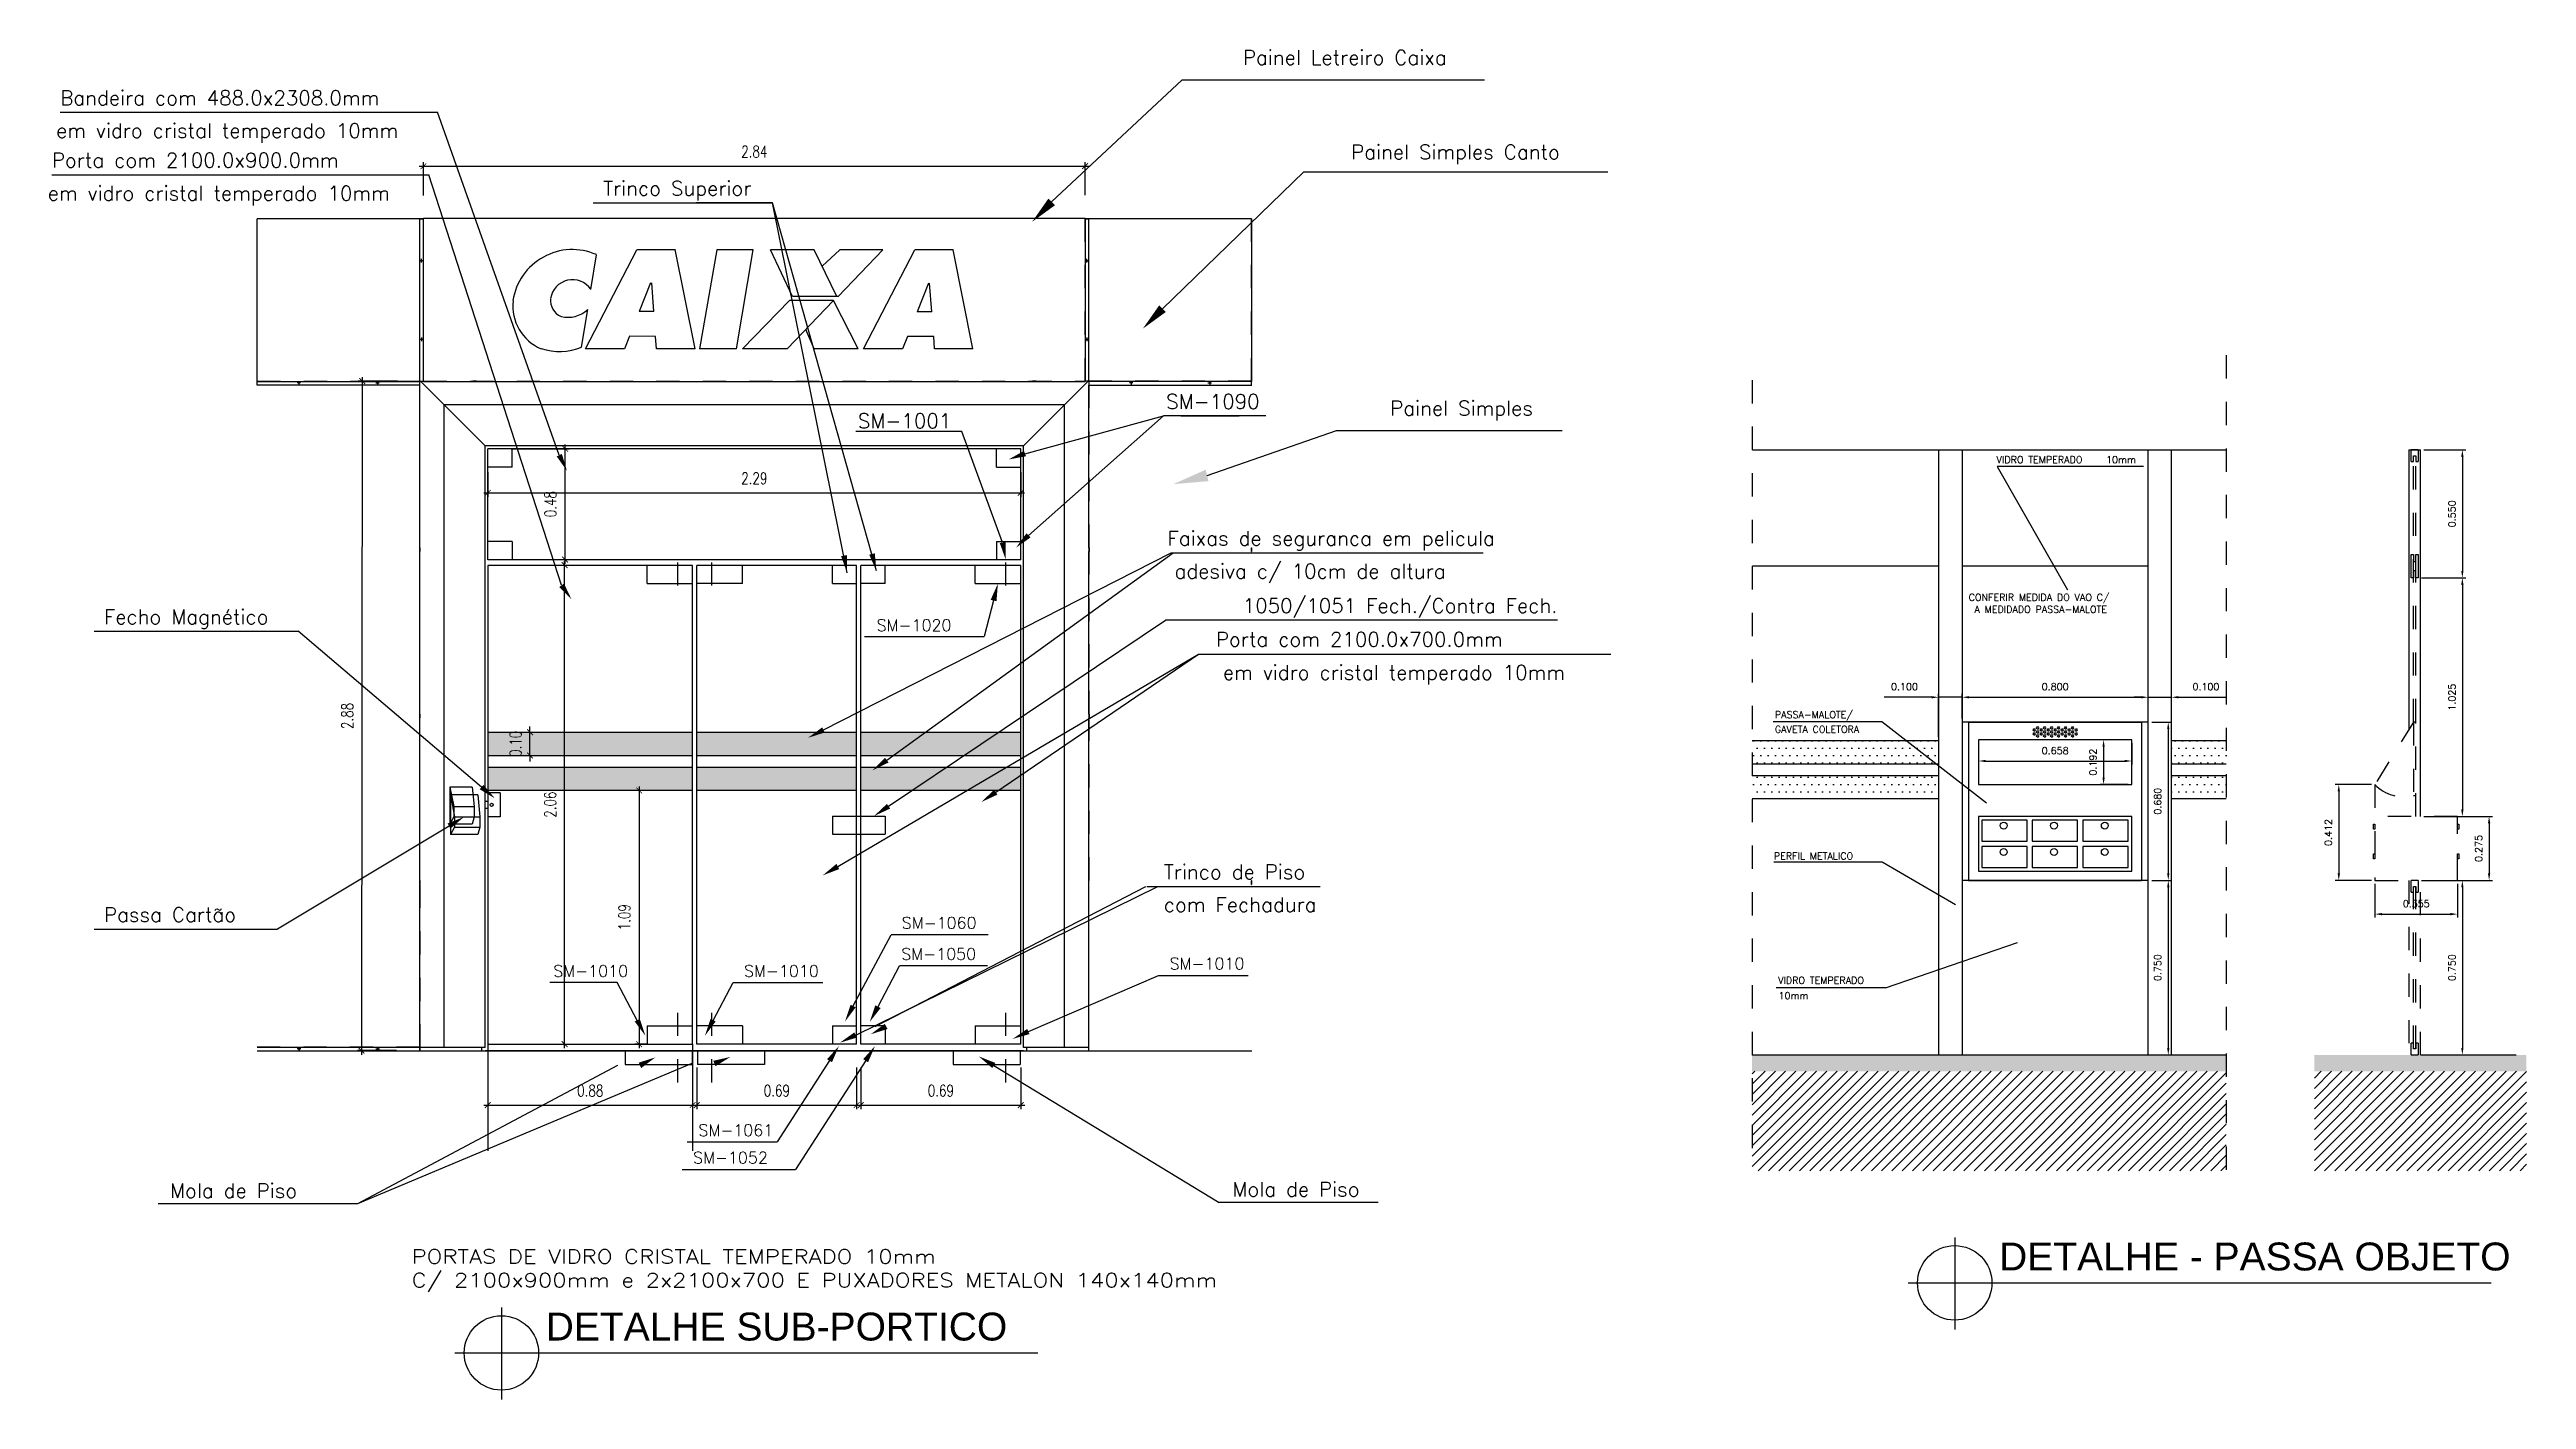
# Model space of a CAD drawing. Extents: x -36.1 to 57, y 1.4 to 46.9.
# Drawn here: x 46.31 to 56.96, y 33.91 to 39.71 of the extents above; entities that cross this region are included whole.
import ezdxf
from ezdxf.enums import TextEntityAlignment as Align

# ---------------------------------------------------------------- set-up
doc = ezdxf.new("R2010")
doc.units = 0
doc.header["$LTSCALE"] = 0.02
doc.header["$PDMODE"] = 2
for name, pattern in [('CENTER', [2, 1.25, -0.25, 0.25, -0.25]), ('CENTERX2', [4, 2.5, -0.5, 0.5, -0.5]), ('HIDDEN', [0.375, 0.25, -0.125])]:
    doc.linetypes.add(name, pattern=pattern)
doc.layers.get('0').update_dxf_attribs({"linetype": 'CONTINUOUS'})
doc.layers.get('DEFPOINTS').update_dxf_attribs({"linetype": 'CONTINUOUS'})
for name, color, linetype in [('A-COTAS', 6, 'CONTINUOUS'), ('A-HACHU', 250, 'CONTINUOUS'), ('A-PARED', 7, 'CONTINUOUS'), ('CENTRO', 1, 'CENTER'), ('CONT', 1, 'CONTINUOUS'), ('COTAS', 6, 'CONTINUOUS'), ('ESQUADRIA-F', 6, 'CONTINUOUS'), ('ESQUADRIAS-G', 1, 'CONTINUOUS'), ('FINA', 6, 'CONTINUOUS'), ('PISO', 6, 'CONTINUOUS'), ('TEXTO', 7, 'CONTINUOUS'), ('TRAC', 1, 'HIDDEN')]:
    doc.layers.add(name, color=color, linetype=linetype)
doc.styles.add('CITYBLUEPRINT', font='romans.shx', dxfattribs={"width": 1.2, "height": 0.4})
doc.styles.add('COTAS', font='romans.shx', dxfattribs={"width": 0.75})
doc.styles.add('PAVIM', font='swiss.ttf')
doc.styles.add('ROMANS', font='simplex.shx')
doc.styles.add('ROMANSP', font='ROMANS.SHX')
doc.styles.add('SIMPLEX', font='SIMPLEX.SHX')
doc.dimstyles.new('AUTO', dxfattribs={"dimtxt": 0.03, "dimasz": 0.03, "dimexe": 0.015, "dimexo": 0.015, "dimgap": 0.03, "dimtad": 1, "dimdec": 3, "dimzin": 0, "dimdsep": 46, "dimtxsty": 'ROMANS', "dimcen": 0.01, "dimclrd": 256, "dimclre": 256, "dimclrt": 256, "dimadec": 0, "dimazin": 0, "dimtfac": 1, "dimtdec": 4, "dimtmove": 0, "dimatfit": 3, "dimfxl": 1, "dimtvp": 1, "dimtolj": 1, "dimtzin": 0, "dimarcsym": 0})
doc.dimstyles.new('COTAS_50', dxfattribs={"dimscale": 50, "dimtxt": 0.002, "dimasz": 0.001, "dimexe": 0.0007, "dimexo": 0.004, "dimgap": 0.0015, "dimtad": 1, "dimzin": 0, "dimdsep": 46, "dimtxsty": 'COTAS', "dimblk1": 'ARCHTICK', "dimblk2": 'ARCHTICK', "dimsah": 1, "dimcen": 0.003, "dimdle": 0.0007, "dimaunit": 1, "dimadec": 0, "dimazin": 0, "dimtfac": 1, "dimtdec": 0, "dimtix": 1, "dimtmove": 0, "dimatfit": 3, "dimldrblk": 'ARCHTICK', "dimfxl": 1, "dimtolj": 1, "dimtzin": 0, "dimarcsym": 0})

msp = doc.modelspace()

# ---------------------------------------------------------------- texts
at = {"layer": 'COTAS', "style": 'ROMANS'}
for s, p in [('VIDRO TEMPERADO', (54.6785, 37.9309)), ('10mm', (55.149, 37.9298))]:
    msp.add_text(s, height=0.03, dxfattribs=at).set_placement(p)
at = {"layer": 'COTAS', "linetype": 'ByBlock', "style": 'ROMANS'}
for s, p in [('CONFERIR MEDIDA DO VAO C/', (54.5585, 37.3394)), ('A MEDIDADO PASSA-MALOTE', (54.5835, 37.2868)), ('PASSA-MALOTE/', (53.7257, 36.8349)), ('GAVETA COLETORA', (53.7257, 36.7717)), ('PERFIL METALICO', (53.7213, 36.2276)), ('VIDRO TEMPERADO', (53.7395, 35.6929)), ('10mm', (53.7415, 35.6268))]:
    msp.add_text(s, height=0.03, dxfattribs=at).set_placement(p)
at = {"layer": 'PISO', "style": 'PAVIM'}
for s, p in [('DETALHE - PASSA OBJETO', (54.6893, 34.4614)), ('DETALHE SUB-PORTICO', (48.4428, 34.1604))]:
    msp.add_text(s, height=0.12, dxfattribs=at).set_placement(p)

# ---------------------------------------------------------------- blocks, each defined once
blk = doc.blocks.new('_ARCHTICK')
at = {"color": 0, "linetype": 'ByBlock', "const_width": 0.15}
blk.add_lwpolyline([(-0.5, -0.5), (0.5, 0.5)], dxfattribs=at)
blk = doc.blocks.new('*D155')
at = {"color": 0, "linetype": 'ByBlock'}
for p, q in [((193.897, 128.472), (193.728, 128.472)), ((193.746, 128.489), (193.743, 125.577)), ((193.894, 125.595), (193.725, 125.595))]:
    blk.add_line(p, q, dxfattribs=at)
at = {"layer": 'DEFPOINTS', "color": 0, "linetype": 'ByBlock'}
for p in [(193.997, 128.472), (193.743, 125.595), (193.994, 125.595)]:
    blk.add_point(p, dxfattribs=at)
at = {"color": 0, "linetype": 'ByBlock', "xscale": 0.025, "yscale": 0.025, "zscale": 0.025}
for p, rotation in [((193.746, 128.472), 89.94025470667383), ((193.743, 125.595), 269.9402547066738)]:
    blk.add_blockref('_ARCHTICK', p, dxfattribs=dict(at, rotation=rotation))
at = {"color": 0, "linetype": 'ByBlock', "insert": (193.682, 127.033), "char_height": 0.05, "attachment_point": 5, "rotation": 89.9403, "style": 'COTAS'}
blk.add_mtext('\\A1;2.88', dxfattribs=at)
blk = doc.blocks.new('*D154')
at = {"color": 0, "linetype": 'ByBlock'}
for p, q in [((194.549, 127.681), (194.634, 127.681)), ((194.616, 125.605), (194.616, 127.698)), ((194.549, 125.623), (194.634, 125.623))]:
    blk.add_line(p, q, dxfattribs=at)
at = {"layer": 'DEFPOINTS', "color": 0, "linetype": 'ByBlock'}
for p in [(194.449, 127.681), (194.616, 127.681), (194.449, 125.623)]:
    blk.add_point(p, dxfattribs=at)
at = {"color": 0, "linetype": 'ByBlock', "xscale": 0.025, "yscale": 0.025, "zscale": 0.025}
for p, rotation in [((194.616, 127.681), 90), ((194.616, 125.623), 270)]:
    blk.add_blockref('_ARCHTICK', p, dxfattribs=dict(at, rotation=rotation))
at = {"color": 0, "linetype": 'ByBlock', "insert": (194.554, 126.652), "char_height": 0.05, "attachment_point": 5, "rotation": 90, "style": 'COTAS'}
blk.add_mtext('\\A1;2.06', dxfattribs=at)
blk = doc.blocks.new('*D156')
at = {"color": 0, "linetype": 'ByBlock'}
for p, q in [((194.97, 126.713), (194.918, 126.713)), ((194.936, 126.73), (194.936, 125.605)), ((194.97, 125.623), (194.918, 125.623))]:
    blk.add_line(p, q, dxfattribs=at)
at = {"layer": 'DEFPOINTS', "color": 0, "linetype": 'ByBlock'}
for p in [(195.07, 126.713), (194.936, 125.623), (195.07, 125.623)]:
    blk.add_point(p, dxfattribs=at)
at = {"color": 0, "linetype": 'ByBlock', "xscale": 0.025, "yscale": 0.025, "zscale": 0.025}
for p, rotation in [((194.936, 126.713), 90), ((194.936, 125.623), 270)]:
    blk.add_blockref('_ARCHTICK', p, dxfattribs=dict(at, rotation=rotation))
at = {"color": 0, "linetype": 'ByBlock', "insert": (194.873, 126.168), "char_height": 0.05, "attachment_point": 5, "rotation": 90, "style": 'COTAS'}
blk.add_mtext('\\A1;1.09', dxfattribs=at)
blk = doc.blocks.new('*D158')
at = {"color": 0, "linetype": 'ByBlock'}
for p, q in [((195.184, 125.523), (195.184, 125.343)), ((195.871, 125.523), (195.871, 125.343)), ((195.167, 125.361), (195.889, 125.361))]:
    blk.add_line(p, q, dxfattribs=at)
at = {"layer": 'DEFPOINTS', "color": 0, "linetype": 'ByBlock'}
for p in [(195.184, 125.623), (195.871, 125.623), (195.871, 125.361)]:
    blk.add_point(p, dxfattribs=at)
at = {"color": 0, "linetype": 'ByBlock', "xscale": 0.025, "yscale": 0.025, "zscale": 0.025, "rotation": 180}
blk.add_blockref('_ARCHTICK', (195.184, 125.361), dxfattribs=at)
at = {"color": 0, "linetype": 'ByBlock', "xscale": 0.025, "yscale": 0.025, "zscale": 0.025}
blk.add_blockref('_ARCHTICK', (195.871, 125.361), dxfattribs=at)
at = {"color": 0, "linetype": 'ByBlock', "insert": (195.528, 125.423), "char_height": 0.05, "attachment_point": 5, "style": 'COTAS'}
blk.add_mtext('\\A1;0.69', dxfattribs=at)
blk = doc.blocks.new('*D157')
at = {"color": 0, "linetype": 'ByBlock'}
for p, q in [((194.286, 125.523), (194.286, 125.343)), ((195.166, 125.523), (195.166, 125.343)), ((194.268, 125.361), (195.183, 125.361))]:
    blk.add_line(p, q, dxfattribs=at)
at = {"layer": 'DEFPOINTS', "color": 0, "linetype": 'ByBlock'}
for p in [(194.286, 125.623), (195.166, 125.623), (195.166, 125.361)]:
    blk.add_point(p, dxfattribs=at)
at = {"color": 0, "linetype": 'ByBlock', "xscale": 0.025, "yscale": 0.025, "zscale": 0.025, "rotation": 180}
blk.add_blockref('_ARCHTICK', (194.286, 125.361), dxfattribs=at)
at = {"color": 0, "linetype": 'ByBlock', "xscale": 0.025, "yscale": 0.025, "zscale": 0.025}
blk.add_blockref('_ARCHTICK', (195.166, 125.361), dxfattribs=at)
at = {"color": 0, "linetype": 'ByBlock', "insert": (194.726, 125.423), "char_height": 0.05, "attachment_point": 5, "style": 'COTAS'}
blk.add_mtext('\\A1;0.88', dxfattribs=at)
blk = doc.blocks.new('*D150')
at = {"color": 0, "linetype": 'ByBlock'}
for p, q in [((195.889, 125.523), (195.889, 125.343)), ((196.576, 125.523), (196.576, 125.343)), ((195.872, 125.361), (196.594, 125.361))]:
    blk.add_line(p, q, dxfattribs=at)
at = {"layer": 'DEFPOINTS', "color": 0, "linetype": 'ByBlock'}
for p in [(195.889, 125.623), (196.576, 125.623), (196.576, 125.361)]:
    blk.add_point(p, dxfattribs=at)
at = {"color": 0, "linetype": 'ByBlock', "xscale": 0.025, "yscale": 0.025, "zscale": 0.025, "rotation": 180}
blk.add_blockref('_ARCHTICK', (195.889, 125.361), dxfattribs=at)
at = {"color": 0, "linetype": 'ByBlock', "xscale": 0.025, "yscale": 0.025, "zscale": 0.025}
blk.add_blockref('_ARCHTICK', (196.576, 125.361), dxfattribs=at)
at = {"color": 0, "linetype": 'ByBlock', "insert": (196.233, 125.423), "char_height": 0.05, "attachment_point": 5, "style": 'COTAS'}
blk.add_mtext('\\A1;0.69', dxfattribs=at)
blk = doc.blocks.new('*D151')
at = {"color": 0, "linetype": 'ByBlock'}
for p, q in [((194.391, 126.963), (194.485, 126.963)), ((194.467, 126.963), (194.467, 126.988)), ((194.467, 126.863), (194.467, 126.963)), ((194.391, 126.863), (194.485, 126.863)), ((194.467, 126.863), (194.467, 126.838))]:
    blk.add_line(p, q, dxfattribs=at)
at = {"layer": 'DEFPOINTS', "color": 0, "linetype": 'ByBlock'}
for p in [(194.291, 126.963), (194.467, 126.963), (194.291, 126.863)]:
    blk.add_point(p, dxfattribs=at)
at = {"color": 0, "linetype": 'ByBlock', "xscale": 0.025, "yscale": 0.025, "zscale": 0.025}
for p, rotation in [((194.467, 126.963), 270), ((194.467, 126.863), 90)]:
    blk.add_blockref('_ARCHTICK', p, dxfattribs=dict(at, rotation=rotation))
at = {"color": 0, "linetype": 'ByBlock', "insert": (194.405, 126.913), "char_height": 0.05, "attachment_point": 5, "rotation": 90, "style": 'COTAS'}
blk.add_mtext('\\A1;0.10', dxfattribs=at)
blk = doc.blocks.new('*D153')
at = {"color": 0, "linetype": 'ByBlock'}
for p, q in [((194.286, 128.081), (194.286, 127.974)), ((196.576, 128.081), (196.576, 127.974)), ((194.268, 127.992), (196.593, 127.992))]:
    blk.add_line(p, q, dxfattribs=at)
at = {"layer": 'DEFPOINTS', "color": 0, "linetype": 'ByBlock'}
for p in [(194.286, 128.181), (196.576, 128.181), (196.576, 127.992)]:
    blk.add_point(p, dxfattribs=at)
at = {"color": 0, "linetype": 'ByBlock', "xscale": 0.025, "yscale": 0.025, "zscale": 0.025, "rotation": 180}
blk.add_blockref('_ARCHTICK', (194.286, 127.992), dxfattribs=at)
at = {"color": 0, "linetype": 'ByBlock', "xscale": 0.025, "yscale": 0.025, "zscale": 0.025}
blk.add_blockref('_ARCHTICK', (196.576, 127.992), dxfattribs=at)
at = {"color": 0, "linetype": 'ByBlock', "insert": (195.431, 128.054), "char_height": 0.05, "attachment_point": 5, "style": 'COTAS'}
blk.add_mtext('\\A1;2.29', dxfattribs=at)
blk = doc.blocks.new('*D159')
at = {"color": 0, "linetype": 'ByBlock'}
for p, q in [((194.386, 128.181), (194.635, 128.181)), ((194.618, 127.687), (194.618, 128.199)), ((194.386, 127.705), (194.635, 127.705))]:
    blk.add_line(p, q, dxfattribs=at)
at = {"layer": 'DEFPOINTS', "color": 0, "linetype": 'ByBlock'}
for p in [(194.286, 128.181), (194.618, 128.181), (194.286, 127.705)]:
    blk.add_point(p, dxfattribs=at)
at = {"color": 0, "linetype": 'ByBlock', "xscale": 0.025, "yscale": 0.025, "zscale": 0.025}
for p, rotation in [((194.618, 128.181), 90), ((194.618, 127.705), 270)]:
    blk.add_blockref('_ARCHTICK', p, dxfattribs=dict(at, rotation=rotation))
at = {"color": 0, "linetype": 'ByBlock', "insert": (194.555, 127.943), "char_height": 0.05, "attachment_point": 5, "rotation": 90, "style": 'COTAS'}
blk.add_mtext('\\A1;0.48', dxfattribs=at)
blk = doc.blocks.new('*D152')
at = {"color": 0, "linetype": 'ByBlock'}
for p, q in [((193.991, 129.395), (196.87, 129.396)), ((194.009, 129.27), (194.009, 129.412)), ((196.853, 129.271), (196.853, 129.413))]:
    blk.add_line(p, q, dxfattribs=at)
at = {"layer": 'DEFPOINTS', "color": 0, "linetype": 'ByBlock'}
for p in [(196.853, 129.396), (194.009, 129.17), (196.853, 129.171)]:
    blk.add_point(p, dxfattribs=at)
at = {"color": 0, "linetype": 'ByBlock', "xscale": 0.025, "yscale": 0.025, "zscale": 0.025}
for p, rotation in [((194.009, 129.395), 180.0201461944978), ((196.853, 129.396), 0.02014619449780503)]:
    blk.add_blockref('_ARCHTICK', p, dxfattribs=dict(at, rotation=rotation))
at = {"color": 0, "linetype": 'ByBlock', "insert": (195.431, 129.458), "char_height": 0.05, "attachment_point": 5, "rotation": 0.0201, "style": 'COTAS'}
blk.add_mtext('\\A1;2.84', dxfattribs=at)
blk = doc.blocks.new('*D182')
at = {"linetype": 'ByBlock'}
for p, q in [((55.694, -0.993), (55.694, -1.138)), ((56.049, -0.993), (56.049, -1.138)), ((55.724, -1.123), (56.019, -1.123))]:
    blk.add_line(p, q, dxfattribs=at)
for points in [[(55.724, -1.118), (55.724, -1.128), (55.694, -1.123)], [(56.019, -1.118), (56.019, -1.128), (56.049, -1.123)]]:
    blk.add_solid(points, dxfattribs=at)
at = {"layer": 'DEFPOINTS', "color": 0, "linetype": 'ByBlock'}
for p in [(55.694, -0.978), (56.049, -0.978), (56.049, -1.123)]:
    blk.add_point(p, dxfattribs=at)
at = {"linetype": 'ByBlock', "insert": (55.872, -1.078), "char_height": 0.03, "attachment_point": 5, "style": 'ROMANS'}
blk.add_mtext('\\A1;0.355', dxfattribs=at)
blk = doc.blocks.new('*D183')
at = {"linetype": 'ByBlock'}
for p, q in [((54.735, -0.978), (54.821, -0.978)), ((54.806, -1.008), (54.806, -1.698)), ((54.735, -1.728), (54.821, -1.728))]:
    blk.add_line(p, q, dxfattribs=at)
for points in [[(54.801, -1.008), (54.811, -1.008), (54.806, -0.978)], [(54.801, -1.698), (54.811, -1.698), (54.806, -1.728)]]:
    blk.add_solid(points, dxfattribs=at)
at = {"layer": 'DEFPOINTS', "color": 0, "linetype": 'ByBlock'}
for p in [(54.72, -0.978), (54.72, -1.728), (54.806, -1.728)]:
    blk.add_point(p, dxfattribs=at)
at = {"linetype": 'ByBlock', "insert": (54.761, -1.353), "char_height": 0.03, "attachment_point": 5, "rotation": 90, "style": 'ROMANS'}
blk.add_mtext('\\A1;0.750', dxfattribs=at)
blk = doc.blocks.new('*D184')
at = {"linetype": 'ByBlock'}
for p, q in [((53.92, -0.283), (53.92, -0.176)), ((53.95, -0.191), (54.69, -0.191)), ((54.72, -0.283), (54.72, -0.176))]:
    blk.add_line(p, q, dxfattribs=at)
for points in [[(53.95, -0.186), (53.95, -0.196), (53.92, -0.191)], [(54.69, -0.186), (54.69, -0.196), (54.72, -0.191)]]:
    blk.add_solid(points, dxfattribs=at)
at = {"layer": 'DEFPOINTS', "color": 0, "linetype": 'ByBlock'}
for p in [(54.72, -0.191), (53.92, -0.298), (54.72, -0.298)]:
    blk.add_point(p, dxfattribs=at)
at = {"linetype": 'ByBlock', "insert": (54.32, -0.146), "char_height": 0.03, "attachment_point": 5, "style": 'ROMANS'}
blk.add_mtext('\\A1;0.800', dxfattribs=at)
blk = doc.blocks.new('*D185')
at = {"linetype": 'ByBlock'}
for p, q in [((53.991, -0.389), (53.991, -0.48)), ((54.649, -0.389), (54.649, -0.48)), ((54.021, -0.465), (54.619, -0.465))]:
    blk.add_line(p, q, dxfattribs=at)
for points in [[(54.021, -0.46), (54.021, -0.47), (53.991, -0.465)], [(54.619, -0.46), (54.619, -0.47), (54.649, -0.465)]]:
    blk.add_solid(points, dxfattribs=at)
at = {"layer": 'DEFPOINTS', "color": 0, "linetype": 'ByBlock'}
for p in [(53.991, -0.374), (54.649, -0.374), (54.649, -0.465)]:
    blk.add_point(p, dxfattribs=at)
at = {"linetype": 'ByBlock', "insert": (54.32, -0.42), "char_height": 0.03, "attachment_point": 5, "style": 'ROMANS'}
blk.add_mtext('\\A1;0.658', dxfattribs=at)
blk = doc.blocks.new('*D186')
at = {"linetype": 'ByBlock'}
for p, q in [((53.789, -0.191), (53.585, -0.191)), ((53.819, -0.363), (53.819, -0.176)), ((53.92, -0.191), (53.819, -0.191)), ((53.92, -0.283), (53.92, -0.176)), ((53.95, -0.191), (53.98, -0.191))]:
    blk.add_line(p, q, dxfattribs=at)
for points in [[(53.789, -0.186), (53.789, -0.196), (53.819, -0.191)], [(53.95, -0.186), (53.95, -0.196), (53.92, -0.191)]]:
    blk.add_solid(points, dxfattribs=at)
at = {"layer": 'DEFPOINTS', "color": 0, "linetype": 'ByBlock'}
for p in [(53.819, -0.191), (53.92, -0.298), (53.819, -0.378)]:
    blk.add_point(p, dxfattribs=at)
at = {"linetype": 'ByBlock', "insert": (53.672, -0.146), "char_height": 0.03, "attachment_point": 5, "style": 'ROMANS'}
blk.add_mtext('\\A1;0.100', dxfattribs=at)
blk = doc.blocks.new('*D187')
at = {"linetype": 'ByBlock'}
for p, q in [((54.69, -0.191), (54.66, -0.191)), ((54.72, -0.283), (54.72, -0.176)), ((54.72, -0.191), (54.82, -0.191)), ((54.82, -0.363), (54.82, -0.176)), ((54.85, -0.191), (55.055, -0.191))]:
    blk.add_line(p, q, dxfattribs=at)
for points in [[(54.69, -0.186), (54.69, -0.196), (54.72, -0.191)], [(54.85, -0.186), (54.85, -0.196), (54.82, -0.191)]]:
    blk.add_solid(points, dxfattribs=at)
at = {"layer": 'DEFPOINTS', "color": 0, "linetype": 'ByBlock'}
for p in [(54.82, -0.191), (54.72, -0.298), (54.82, -0.378)]:
    blk.add_point(p, dxfattribs=at)
at = {"linetype": 'ByBlock', "insert": (54.968, -0.146), "char_height": 0.03, "attachment_point": 5, "style": 'ROMANS'}
blk.add_mtext('\\A1;0.100', dxfattribs=at)
blk = doc.blocks.new('*D188')
at = {"linetype": 'ByBlock'}
for p, q in [((54.634, -0.374), (54.513, -0.374)), ((54.528, -0.404), (54.528, -0.536)), ((54.634, -0.566), (54.513, -0.566))]:
    blk.add_line(p, q, dxfattribs=at)
for points in [[(54.523, -0.404), (54.533, -0.404), (54.528, -0.374)], [(54.523, -0.536), (54.533, -0.536), (54.528, -0.566)]]:
    blk.add_solid(points, dxfattribs=at)
at = {"layer": 'DEFPOINTS', "color": 0, "linetype": 'ByBlock'}
for p in [(54.649, -0.374), (54.528, -0.566), (54.649, -0.566)]:
    blk.add_point(p, dxfattribs=at)
at = {"linetype": 'ByBlock', "insert": (54.483, -0.47), "char_height": 0.03, "attachment_point": 5, "rotation": 90, "style": 'ROMANS'}
blk.add_mtext('\\A1;0.192', dxfattribs=at)
blk = doc.blocks.new('*D189')
at = {"linetype": 'ByBlock'}
for p, q in [((54.735, -0.298), (54.821, -0.298)), ((54.806, -0.328), (54.806, -0.948)), ((54.735, -0.978), (54.821, -0.978))]:
    blk.add_line(p, q, dxfattribs=at)
for points in [[(54.801, -0.328), (54.811, -0.328), (54.806, -0.298)], [(54.801, -0.948), (54.811, -0.948), (54.806, -0.978)]]:
    blk.add_solid(points, dxfattribs=at)
at = {"layer": 'DEFPOINTS', "color": 0, "linetype": 'ByBlock'}
for p in [(54.72, -0.298), (54.72, -0.978), (54.806, -0.978)]:
    blk.add_point(p, dxfattribs=at)
at = {"linetype": 'ByBlock', "insert": (54.761, -0.638), "char_height": 0.03, "attachment_point": 5, "rotation": 90, "style": 'ROMANS'}
blk.add_mtext('\\A1;0.680', dxfattribs=at)
blk = doc.blocks.new('*D190')
at = {"linetype": 'ByBlock'}
for p, q in [((55.679, -0.566), (55.524, -0.566)), ((55.539, -0.596), (55.539, -0.948)), ((55.679, -0.978), (55.524, -0.978))]:
    blk.add_line(p, q, dxfattribs=at)
for points in [[(55.534, -0.596), (55.544, -0.596), (55.539, -0.566)], [(55.534, -0.948), (55.544, -0.948), (55.539, -0.978)]]:
    blk.add_solid(points, dxfattribs=at)
at = {"layer": 'DEFPOINTS', "color": 0, "linetype": 'ByBlock'}
for p in [(55.694, -0.566), (55.539, -0.978), (55.694, -0.978)]:
    blk.add_point(p, dxfattribs=at)
at = {"linetype": 'ByBlock', "insert": (55.494, -0.772), "char_height": 0.03, "attachment_point": 5, "rotation": 90, "style": 'ROMANS'}
blk.add_mtext('\\A1;0.412', dxfattribs=at)
blk = doc.blocks.new('*D191')
at = {"linetype": 'ByBlock'}
for p, q in [((55.904, -0.978), (56.085, -0.978)), ((56.07, -1.008), (56.07, -1.698)), ((55.904, -1.728), (56.085, -1.728))]:
    blk.add_line(p, q, dxfattribs=at)
for points in [[(56.065, -1.008), (56.075, -1.008), (56.07, -0.978)], [(56.065, -1.698), (56.075, -1.698), (56.07, -1.728)]]:
    blk.add_solid(points, dxfattribs=at)
at = {"layer": 'DEFPOINTS', "color": 0, "linetype": 'ByBlock'}
for p in [(55.889, -0.978), (55.889, -1.728), (56.07, -1.728)]:
    blk.add_point(p, dxfattribs=at)
at = {"linetype": 'ByBlock', "insert": (56.025, -1.353), "char_height": 0.03, "attachment_point": 5, "rotation": 90, "style": 'ROMANS'}
blk.add_mtext('\\A1;0.750', dxfattribs=at)
blk = doc.blocks.new('*D192')
at = {"linetype": 'ByBlock'}
for p, q in [((55.909, 0.322), (56.085, 0.322)), ((56.07, 0.292), (56.07, -0.673)), ((55.904, -0.703), (56.085, -0.703))]:
    blk.add_line(p, q, dxfattribs=at)
for points in [[(56.065, 0.292), (56.075, 0.292), (56.07, 0.322)], [(56.065, -0.673), (56.075, -0.673), (56.07, -0.703)]]:
    blk.add_solid(points, dxfattribs=at)
at = {"layer": 'DEFPOINTS', "color": 0, "linetype": 'ByBlock'}
for p in [(55.894, 0.322), (55.889, -0.703), (56.07, -0.703)]:
    blk.add_point(p, dxfattribs=at)
at = {"linetype": 'ByBlock', "insert": (56.025, -0.191), "char_height": 0.03, "attachment_point": 5, "rotation": 90, "style": 'ROMANS'}
blk.add_mtext('\\A1;1.025', dxfattribs=at)
blk = doc.blocks.new('*D193')
at = {"linetype": 'ByBlock'}
for p, q in [((56.064, -0.703), (56.2, -0.703)), ((56.185, -0.733), (56.185, -0.948)), ((56.064, -0.978), (56.2, -0.978))]:
    blk.add_line(p, q, dxfattribs=at)
for points in [[(56.18, -0.733), (56.19, -0.733), (56.185, -0.703)], [(56.18, -0.948), (56.19, -0.948), (56.185, -0.978)]]:
    blk.add_solid(points, dxfattribs=at)
at = {"layer": 'DEFPOINTS', "color": 0, "linetype": 'ByBlock'}
for p in [(56.049, -0.703), (56.049, -0.978), (56.185, -0.978)]:
    blk.add_point(p, dxfattribs=at)
at = {"linetype": 'ByBlock', "insert": (56.14, -0.841), "char_height": 0.03, "attachment_point": 5, "rotation": 90, "style": 'ROMANS'}
blk.add_mtext('\\A1;0.275', dxfattribs=at)
blk = doc.blocks.new('*D194')
at = {"linetype": 'ByBlock'}
for p, q in [((55.904, 0.872), (56.085, 0.872)), ((56.07, 0.842), (56.07, 0.352)), ((55.894, 0.322), (56.085, 0.322))]:
    blk.add_line(p, q, dxfattribs=at)
for points in [[(56.065, 0.842), (56.075, 0.842), (56.07, 0.872)], [(56.065, 0.352), (56.075, 0.352), (56.07, 0.322)]]:
    blk.add_solid(points, dxfattribs=at)
at = {"layer": 'DEFPOINTS', "color": 0, "linetype": 'ByBlock'}
for p in [(55.889, 0.872), (55.879, 0.322), (56.07, 0.322)]:
    blk.add_point(p, dxfattribs=at)
at = {"linetype": 'ByBlock', "insert": (56.025, 0.597), "char_height": 0.03, "attachment_point": 5, "rotation": 90, "style": 'ROMANS'}
blk.add_mtext('\\A1;0.550', dxfattribs=at)
blk = doc.blocks.new('A$C1A673CF9')
at = {"layer": 'A-HACHU'}
h = blk.add_hatch(dxfattribs=at)
h.set_pattern_fill('DASH', color=256, scale=0.005, style=0)
h.set_pattern_definition([(0, (-50.731552, -95.333776), (0.015875, 0.015875), [0.015875, -0.015875])])
h.paths.add_polyline_path([(2.772, 2.304), (2.772, 2.404), (1.892, 2.404), (1.892, 2.304)])
h.paths.add_polyline_path([(1.892, 2.254), (1.892, 2.154), (2.772, 2.154), (2.772, 2.254)])
h.paths.add_polyline_path([(2.79, 2.254), (2.79, 2.154), (3.477, 2.154), (3.477, 2.254)])
h.paths.add_polyline_path([(2.79, 2.404), (2.79, 2.304), (3.477, 2.304), (3.477, 2.404)])
h.paths.add_polyline_path([(3.495, 2.404), (3.495, 2.304), (3.632, 2.304), (3.77, 2.404)])
h.paths.add_polyline_path([(3.937, 2.304), (4.086, 2.404), (3.77, 2.404), (3.632, 2.304)])
h.paths.add_polyline_path([(4.182, 2.304), (4.182, 2.404), (4.086, 2.404), (3.937, 2.304)])
h.paths.add_polyline_path([(3.863, 2.254), (3.714, 2.154), (3.949, 2.154), (4.119, 2.254)])
h.paths.add_polyline_path([(3.949, 2.154), (4.085, 2.154), (4.182, 2.221), (4.182, 2.254), (4.119, 2.254)])
h.paths.add_polyline_path([(4.182, 2.221), (4.085, 2.154), (4.182, 2.154)], flags=16)
h.paths.add_polyline_path([(3.495, 2.254), (3.495, 2.154), (3.714, 2.154), (3.863, 2.254)])
h.paths.add_polyline_path([(1.973, 2.285), (1.973, 2.424), (2.048, 2.424), (2.048, 2.285)], flags=9)
for p, q in [((3.373, 2.045), (3.373, 1.967)), ((3.373, 2.045), (3.6, 2.045)), ((3.6, 2.045), (3.6, 1.967)), ((3.373, 1.967), (3.6, 1.967))]:
    blk.add_line(p, q)
at = {"layer": 'A-PARED'}
blk.add_line((0.9, 1.036), (5.175, 1.036), dxfattribs=at)
at = {"layer": 'CENTRO'}
for p, q in [((1.615, 4.431), (1.6, 4.431)), ((1.607, 4.424), (1.607, 4.439)), ((4.46, 4.431), (4.475, 4.431)), ((4.467, 4.424), (4.467, 4.439)), ((1.615, 4.093), (1.6, 4.093)), ((1.607, 4.101), (1.607, 4.086)), ((4.46, 4.093), (4.475, 4.093)), ((4.467, 4.101), (4.467, 4.086)), ((1.087, 3.906), (1.072, 3.906)), ((1.08, 3.913), (1.08, 3.897)), ((1.41, 3.906), (1.425, 3.906)), ((1.418, 3.913), (1.418, 3.897)), ((4.664, 3.906), (4.649, 3.906)), ((4.657, 3.913), (4.657, 3.897)), ((4.987, 3.906), (5.002, 3.906)), ((4.995, 3.913), (4.995, 3.897)), ((2.708, 3.035), (2.708, 3.175)), ((2.855, 3.035), (2.855, 3.175)), ((4.118, 3.035), (4.118, 3.175)), ((2.708, 0.9), (2.708, 1.206)), ((2.855, 0.9), (2.855, 1.206)), ((4.118, 0.9), (4.118, 1.206)), ((1.088, 1.044), (1.073, 1.044)), ((1.088, 1.044), (1.073, 1.044)), ((1.088, 1.044), (1.073, 1.044)), ((1.081, 1.036), (1.081, 1.051)), ((1.081, 1.051), (1.081, 1.036)), ((1.081, 1.036), (1.081, 1.051)), ((1.411, 1.044), (1.426, 1.044)), ((1.411, 1.044), (1.426, 1.044)), ((1.411, 1.044), (1.426, 1.044)), ((1.419, 1.036), (1.419, 1.051)), ((1.419, 1.051), (1.419, 1.036)), ((1.419, 1.036), (1.419, 1.051))]:
    blk.add_line(p, q, dxfattribs=at)
at = {"layer": 'CONT'}
for p, q in [((0.9, 3.913), (0.9, 4.611)), ((0.9, 3.913), (0.9, 4.611)), ((1.616, 4.611), (0.9, 4.611)), ((1.599, 4.611), (1.599, 4.612)), ((1.599, 4.611), (1.615, 4.611)), ((1.6, 3.913), (1.6, 4.611)), ((1.6, 3.913), (1.6, 4.611)), ((1.615, 3.913), (1.615, 4.611)), ((1.615, 3.913), (1.615, 4.611)), ((4.459, 4.612), (1.616, 4.612)), ((1.616, 4.611), (1.616, 4.612)), ((4.459, 4.611), (4.459, 4.612)), ((4.459, 4.611), (4.459, 4.612)), ((4.459, 4.611), (4.475, 4.611)), ((4.46, 3.913), (4.46, 4.611)), ((4.46, 3.913), (4.46, 4.611)), ((4.46, 3.913), (4.46, 4.611)), ((4.46, 3.913), (4.46, 4.611)), ((5.174, 4.611), (4.46, 4.611)), ((4.475, 3.913), (4.475, 4.611)), ((4.475, 3.913), (4.475, 4.611)), ((4.476, 4.611), (4.476, 4.612)), ((5.175, 3.913), (5.175, 4.611)), ((5.175, 3.913), (5.175, 4.611)), ((0.901, 3.913), (0.9, 3.913)), ((0.901, 3.896), (0.9, 3.896)), ((0.901, 3.913), (0.901, 3.912)), ((0.901, 3.912), (1.599, 3.912)), ((0.901, 3.896), (0.901, 3.912)), ((1.599, 3.897), (0.901, 3.897)), ((1.599, 3.897), (0.901, 3.897)), ((1.599, 3.913), (1.616, 3.913)), ((1.599, 3.897), (1.599, 3.913)), ((1.6, 3.896), (1.599, 3.896)), ((1.6, 3.198), (1.6, 3.896)), ((1.881, 3.635), (1.603, 3.913)), ((1.616, 3.913), (1.616, 3.912)), ((1.616, 3.912), (4.459, 3.912)), ((1.826, 3.912), (1.826, 3.913)), ((1.826, 3.913), (1.842, 3.913)), ((1.843, 3.913), (1.827, 3.913)), ((1.843, 3.913), (1.843, 3.912)), ((4.194, 3.635), (4.472, 3.913)), ((4.232, 3.913), (4.248, 3.913)), ((4.232, 3.913), (4.232, 3.912)), ((4.249, 3.913), (4.233, 3.913)), ((4.249, 3.912), (4.249, 3.913)), ((4.476, 3.913), (4.459, 3.913)), ((4.459, 3.912), (4.459, 3.913)), ((4.475, 3.198), (4.475, 3.896)), ((4.475, 3.896), (4.476, 3.896)), ((4.476, 3.897), (4.476, 3.913)), ((5.174, 3.912), (4.476, 3.912)), ((4.476, 3.897), (5.174, 3.897)), ((4.476, 3.897), (5.174, 3.897)), ((5.174, 3.913), (5.174, 3.912)), ((5.174, 3.913), (5.175, 3.913)), ((5.174, 3.896), (5.174, 3.912)), ((5.174, 3.896), (5.175, 3.896)), ((1.704, 1.051), (1.704, 3.812)), ((4.371, 3.812), (1.704, 3.812)), ((4.371, 1.051), (4.371, 3.812)), ((1.881, 1.051), (1.881, 3.635)), ((4.194, 3.635), (1.881, 3.635)), ((4.182, 3.623), (1.892, 3.623)), ((1.892, 3.146), (1.892, 3.623)), ((1.996, 3.544), (1.996, 3.623)), ((4.078, 3.544), (4.078, 3.623)), ((4.182, 3.146), (4.182, 3.623)), ((4.194, 1.051), (4.194, 3.635)), ((1.996, 3.544), (1.892, 3.544)), ((4.078, 3.544), (4.182, 3.544)), ((1.599, 3.198), (1.6, 3.198)), ((1.599, 3.198), (1.599, 3.182)), ((1.599, 3.181), (1.599, 3.197)), ((1.996, 3.225), (1.892, 3.225)), ((1.996, 3.225), (1.996, 3.146)), ((4.078, 3.225), (4.078, 3.146)), ((4.078, 3.225), (4.182, 3.225)), ((4.476, 3.198), (4.475, 3.198)), ((4.476, 3.198), (4.476, 3.182)), ((4.476, 3.181), (4.476, 3.197)), ((5.174, 3.198), (5.174, 3.182)), ((5.174, 3.198), (5.175, 3.198)), ((5.174, 3.181), (5.174, 3.197)), ((1.6, 3.181), (1.599, 3.181)), ((1.6, 2.483), (1.6, 3.181)), ((4.182, 3.146), (1.892, 3.146)), ((1.892, 3.122), (1.892, 1.064)), ((2.772, 3.122), (1.892, 3.122)), ((2.576, 3.044), (2.576, 3.122)), ((2.772, 1.064), (2.772, 3.122)), ((2.79, 1.064), (2.79, 3.122)), ((3.477, 3.122), (2.79, 3.122)), ((2.986, 3.044), (2.986, 3.122)), ((3.373, 3.044), (3.373, 3.122)), ((3.477, 1.064), (3.477, 3.122)), ((3.495, 1.064), (3.495, 3.122)), ((4.182, 3.122), (3.495, 3.122)), ((3.6, 3.044), (3.6, 3.122)), ((3.986, 3.044), (3.986, 3.122)), ((4.182, 1.064), (4.182, 3.122)), ((4.475, 2.483), (4.475, 3.181)), ((4.475, 3.181), (4.476, 3.181)), ((5.174, 3.181), (5.175, 3.181)), ((2.576, 3.044), (2.772, 3.044)), ((2.986, 3.044), (2.79, 3.044)), ((3.373, 3.044), (3.477, 3.044)), ((3.6, 3.044), (3.495, 3.044)), ((3.986, 3.044), (4.182, 3.044)), ((1.599, 2.483), (1.599, 2.467)), ((1.599, 2.483), (1.6, 2.483)), ((1.599, 2.466), (1.599, 2.482)), ((1.6, 2.466), (1.599, 2.466)), ((1.6, 1.036), (1.6, 2.466)), ((4.476, 2.483), (4.475, 2.483)), ((4.475, 1.036), (4.475, 2.466)), ((4.475, 2.466), (4.476, 2.466)), ((4.476, 2.483), (4.476, 2.467)), ((4.476, 2.466), (4.476, 2.482)), ((1.728, 2.169), (1.745, 2.086)), ((1.728, 2.169), (1.728, 2.01)), ((1.824, 2.169), (1.728, 2.169)), ((1.731, 2.136), (1.748, 2.042)), ((1.849, 2.136), (1.731, 2.136)), ((1.731, 2.136), (1.731, 1.966)), ((1.824, 2.169), (1.833, 2.086)), ((1.849, 2.136), (1.858, 2.042)), ((1.945, 2.145), (1.892, 2.145)), ((1.945, 2.145), (1.945, 2.041)), ((1.745, 2.041), (1.728, 2.01)), ((1.745, 2.086), (1.745, 2.041)), ((1.745, 2.086), (1.833, 2.086)), ((1.745, 2.041), (1.833, 2.041)), ((1.748, 2.042), (1.858, 2.042)), ((1.748, 2.042), (1.748, 1.997)), ((1.833, 2.041), (1.824, 2.01)), ((1.833, 2.086), (1.833, 2.041)), ((1.858, 2.042), (1.858, 1.997)), ((1.892, 2.107), (1.883, 2.107)), ((1.892, 2.077), (1.883, 2.077)), ((1.945, 2.041), (1.892, 2.041)), ((1.824, 2.01), (1.728, 2.01)), ((1.748, 1.997), (1.731, 1.966)), ((1.849, 1.966), (1.731, 1.966)), ((1.748, 1.997), (1.858, 1.997)), ((1.858, 1.997), (1.849, 1.966)), ((1.599, 1.768), (1.6, 1.768)), ((1.599, 1.768), (1.599, 1.752)), ((1.599, 1.751), (1.599, 1.767)), ((1.6, 1.751), (1.599, 1.751)), ((5.174, 1.768), (5.174, 1.752)), ((5.174, 1.768), (5.175, 1.768)), ((5.174, 1.751), (5.174, 1.767)), ((5.174, 1.751), (5.175, 1.751)), ((2.576, 1.143), (2.772, 1.143)), ((2.576, 1.143), (2.576, 1.064)), ((2.986, 1.143), (2.79, 1.143)), ((2.986, 1.143), (2.986, 1.064)), ((3.373, 1.143), (3.373, 1.064)), ((3.373, 1.143), (3.477, 1.143)), ((3.6, 1.143), (3.495, 1.143)), ((3.6, 1.143), (3.6, 1.064)), ((3.986, 1.143), (3.986, 1.064)), ((3.986, 1.143), (4.182, 1.143)), ((1.599, 1.051), (0.901, 1.051)), ((1.881, 1.051), (0.901, 1.051)), ((1.599, 1.052), (1.599, 1.036)), ((1.599, 1.052), (1.6, 1.052)), ((1.599, 1.051), (1.599, 1.036)), ((1.866, 1.036), (1.866, 1.051)), ((1.866, 1.036), (1.866, 1.051)), ((4.194, 1.036), (1.881, 1.036)), ((1.892, 1.064), (1.892, 0.606)), ((1.892, 1.064), (2.772, 1.064)), ((2.482, 1.036), (2.482, 0.978)), ((2.482, 0.978), (2.77, 0.978)), ((2.77, 1.036), (2.77, 0.978)), ((2.772, 1.064), (2.772, 0.606)), ((3.477, 1.064), (2.79, 1.064)), ((2.793, 1.036), (2.793, 0.978)), ((3.081, 0.978), (2.793, 0.978)), ((3.081, 1.036), (3.081, 0.978)), ((4.182, 1.064), (3.495, 1.064)), ((3.892, 1.036), (3.892, 0.978)), ((3.892, 0.978), (4.18, 0.978)), ((4.18, 1.036), (4.18, 0.978)), ((4.476, 1.051), (4.194, 1.051)), ((4.209, 1.036), (4.209, 1.051))]:
    blk.add_line(p, q, dxfattribs=at)
for centre, radius in [((1.607, 4.431), 0.00225), ((1.607, 4.431), 0.00175), ((4.467, 4.431), 0.00225), ((4.467, 4.431), 0.00175), ((1.607, 4.093), 0.00225), ((1.607, 4.093), 0.00175), ((4.467, 4.093), 0.00225), ((4.467, 4.093), 0.00175), ((1.08, 3.906), 0.00225), ((1.08, 3.906), 0.00175), ((1.418, 3.906), 0.00225), ((1.418, 3.906), 0.00175), ((4.657, 3.906), 0.00225), ((4.657, 3.906), 0.00175), ((4.995, 3.906), 0.00225), ((4.995, 3.906), 0.00175), ((1.908, 2.093), 0.00666), ((1.081, 1.044), 0.00225), ((1.081, 1.044), 0.00225), ((1.081, 1.044), 0.00225), ((1.081, 1.044), 0.00175), ((1.081, 1.044), 0.00175), ((1.081, 1.044), 0.00175), ((1.419, 1.044), 0.00225), ((1.419, 1.044), 0.00225), ((1.419, 1.044), 0.00225), ((1.419, 1.044), 0.00175), ((1.419, 1.044), 0.00175), ((1.419, 1.044), 0.00175)]:
    blk.add_circle(centre, radius, dxfattribs=at)
at = {"layer": 'COTAS'}
for p, q in [((4.315, 4.684), (4.876, 5.208)), ((4.876, 5.208), (6.175, 5.208)), ((0.054, 5.069), (1.675, 5.069)), ((2.199, 3.595), (1.675, 5.069)), ((0.018, 4.8), (1.638, 4.8)), ((2.209, 3.037), (1.638, 4.8)), ((4.791, 4.225), (5.399, 4.813)), ((5.399, 4.813), (6.705, 4.813)), ((2.345, 4.68), (3.115, 4.68)), ((3.04, 4.68), (2.787, 4.68)), ((3.115, 4.68), (3.04, 4.68)), ((3.115, 4.68), (3.04, 4.68)), ((3.436, 3.09), (3.115, 4.68)), ((3.562, 3.099), (3.115, 4.68)), ((2.311, 4.053), (2.532, 4.478)), ((2.698, 4.478), (2.532, 4.478)), ((2.783, 4.052), (2.697, 4.479)), ((2.876, 4.478), (2.802, 4.052)), ((3.032, 4.478), (2.876, 4.478)), ((2.961, 4.052), (3.032, 4.478)), ((3.295, 4.478), (3.106, 4.478)), ((3.201, 4.278), (3.106, 4.478)), ((3.392, 4.278), (3.295, 4.478)), ((3.404, 4.478), (3.329, 4.408)), ((3.59, 4.478), (3.397, 4.278)), ((3.59, 4.478), (3.404, 4.478)), ((3.506, 4.052), (3.727, 4.478)), ((3.892, 4.478), (3.727, 4.478)), ((3.977, 4.052), (3.892, 4.478)), ((2.335, 4.308), (2.359, 4.457)), ((2.591, 4.336), (2.542, 4.213)), ((2.605, 4.213), (2.596, 4.336)), ((3.189, 4.26), (2.987, 4.052)), ((3.378, 4.26), (3.179, 4.052)), ((3.378, 4.26), (3.189, 4.26)), ((3.397, 4.278), (3.201, 4.278)), ((3.483, 4.052), (3.378, 4.26)), ((3.786, 4.335), (3.737, 4.212)), ((3.8, 4.212), (3.79, 4.335)), ((2.295, 4.059), (2.321, 4.221)), ((2.605, 4.213), (2.542, 4.213)), ((3.8, 4.212), (3.737, 4.212)), ((2.479, 4.053), (2.311, 4.053)), ((2.5, 4.107), (2.479, 4.053)), ((2.613, 4.106), (2.5, 4.107)), ((2.617, 4.052), (2.613, 4.106)), ((2.783, 4.052), (2.617, 4.052)), ((2.961, 4.052), (2.802, 4.052)), ((3.179, 4.052), (2.987, 4.052)), ((3.295, 4.052), (3.259, 4.136)), ((3.483, 4.052), (3.295, 4.052)), ((3.674, 4.052), (3.506, 4.052)), ((3.674, 4.052), (3.506, 4.052)), ((3.695, 4.106), (3.674, 4.052)), ((3.808, 4.105), (3.695, 4.106)), ((3.812, 4.052), (3.808, 4.105)), ((3.977, 4.052), (3.812, 4.052)), ((4.2, 3.602), (4.796, 3.764)), ((4.215, 3.251), (4.796, 3.764)), ((5.235, 3.764), (4.796, 3.764)), ((4.871, 3.764), (5.121, 3.764)), ((3.929, 3.698), (3.473, 3.698)), ((4.104, 3.22), (3.929, 3.698)), ((4.983, 3.508), (5.54, 3.701)), ((5.54, 3.701), (6.509, 3.701)), ((3.334, 2.415), (4.829, 3.176)), ((3.606, 2.285), (4.837, 3.176)), ((4.829, 3.176), (6.17, 3.176)), ((4.065, 2.971), (4.025, 2.817)), ((0.2, 2.839), (1.076, 2.839)), ((1.865, 2.169), (1.076, 2.839)), ((3.511, 2.817), (4.025, 2.817)), ((4.075, 2.148), (4.946, 2.741)), ((4.946, 2.741), (6.718, 2.741)), ((2.772, 2.404), (1.892, 2.404)), ((3.477, 2.404), (2.79, 2.404)), ((4.182, 2.404), (3.495, 2.404)), ((2.772, 2.304), (1.892, 2.304)), ((2.772, 2.254), (1.892, 2.254)), ((3.477, 2.304), (2.79, 2.304)), ((3.477, 2.254), (2.79, 2.254)), ((4.182, 2.304), (3.495, 2.304)), ((4.182, 2.254), (3.495, 2.254)), ((2.772, 2.154), (1.892, 2.154)), ((3.477, 2.154), (2.79, 2.154)), ((4.182, 2.154), (3.495, 2.154)), ((1.725, 2.002), (0.988, 1.559)), ((3.473, 1.104), (4.772, 1.742)), ((3.556, 1.141), (4.72, 1.742)), ((4.724, 1.742), (5.469, 1.742)), ((0.2, 1.559), (0.988, 1.559)), ((3.462, 1.229), (3.625, 1.535)), ((4.042, 1.535), (3.625, 1.535)), ((3.569, 1.226), (3.661, 1.401)), ((4.04, 1.401), (3.661, 1.401)), ((2.448, 1.329), (2.158, 1.329)), ((2.534, 1.167), (2.448, 1.329)), ((2.86, 1.167), (2.946, 1.329)), ((2.946, 1.329), (3.332, 1.329)), ((4.215, 1.119), (4.774, 1.36)), ((4.774, 1.36), (5.16, 1.36)), ((2.769, 0.981), (1.331, 0.379)), ((2.449, 0.973), (1.331, 0.379)), ((3.361, 0.994), (3.135, 0.645)), ((3.516, 0.994), (3.214, 0.526)), ((4.066, 0.973), (5.035, 0.385)), ((2.749, 0.645), (3.135, 0.645)), ((2.727, 0.526), (3.214, 0.526)), ((1.331, 0.379), (0.475, 0.379)), ((5.718, 0.385), (5.035, 0.385))]:
    blk.add_line(p, q, dxfattribs=at)
for centre, radius, start, end in [((2.255, 4.221), 0.258, 66.2521, 171.3786), ((2.201, 4.238), 0.202, 173.9061, 246.6167), ((2.256, 4.254), 0.0954, 34.6531, 171.3786), ((2.236, 4.26), 0.0747, 173.9061, 246.6167), ((2.236, 4.313), 0.125, 256.4949, 312.8575), ((2.2, 4.292), 0.251, 251.744, 292.145)]:
    blk.add_arc(centre, radius, start, end, dxfattribs=at)
for points in [[(4.33, 4.67), (4.301, 4.698), (4.231, 4.598)], [(4.806, 4.211), (4.777, 4.239), (4.707, 4.139)], [(2.21, 3.601), (2.188, 3.59), (2.232, 3.528)], [(4.205, 3.591), (4.196, 3.614), (4.13, 3.577)], [(4.989, 3.484), (4.977, 3.533), (4.838, 3.471)], [(4.117, 3.222), (4.092, 3.218), (4.118, 3.146)], [(4.224, 3.242), (4.207, 3.26), (4.162, 3.198)], [(3.435, 3.166), (3.41, 3.162), (3.436, 3.09)], [(3.555, 3.174), (3.531, 3.168), (3.562, 3.099)], [(2.219, 3.044), (2.199, 3.029), (2.252, 2.975)], [(4.053, 2.974), (4.078, 2.968), (4.084, 3.044)], [(3.34, 2.404), (3.329, 2.426), (3.268, 2.381)], [(3.614, 2.275), (3.599, 2.295), (3.545, 2.241)], [(1.873, 2.179), (1.857, 2.16), (1.922, 2.121)], [(4.082, 2.137), (4.068, 2.158), (4.013, 2.105)], [(1.719, 2.013), (1.731, 1.991), (1.789, 2.041)], [(2.545, 1.173), (2.523, 1.162), (2.569, 1.101)], [(2.849, 1.173), (2.871, 1.162), (2.825, 1.101)], [(3.451, 1.234), (3.473, 1.223), (3.427, 1.162)], [(3.557, 1.232), (3.58, 1.22), (3.533, 1.16)], [(3.478, 1.093), (3.467, 1.115), (3.405, 1.071)], [(3.61, 1.13), (3.598, 1.152), (3.537, 1.107)], [(4.21, 1.13), (4.22, 1.108), (4.147, 1.087)], [(2.54, 0.985), (2.551, 0.962), (2.612, 1.008)], [(2.861, 0.993), (2.87, 0.97), (2.935, 1.01)], [(3.35, 1), (3.371, 0.987), (3.401, 1.057)], [(3.505, 1), (3.526, 0.987), (3.556, 1.057)], [(4.06, 0.962), (4.073, 0.984), (4.002, 1.012)]]:
    blk.add_solid(points, dxfattribs=at)
at = {"layer": 'FINA'}
for p, q in [((3.614, 2.087), (4.805, 2.887)), ((6.489, 2.887), (4.805, 2.887)), ((3.396, 1.828), (4.946, 2.741))]:
    blk.add_line(p, q, dxfattribs=at)
for points in [[(3.621, 2.077), (3.607, 2.097), (3.552, 2.045)], [(3.402, 1.817), (3.39, 1.839), (3.331, 1.79)]]:
    blk.add_solid(points, dxfattribs=at)
at = {"layer": 'TRAC'}
for p, q in [((0.901, 3.913), (0.901, 4.611)), ((4.459, 3.913), (4.459, 4.611)), ((5.174, 3.913), (5.174, 4.611)), ((0.901, 3.913), (1.599, 3.913)), ((1.599, 3.896), (0.901, 3.896)), ((1.599, 3.198), (1.599, 3.896)), ((1.616, 3.913), (4.459, 3.913)), ((5.174, 3.913), (4.476, 3.913)), ((4.476, 3.198), (4.476, 3.896)), ((4.476, 3.896), (5.174, 3.896)), ((1.599, 2.483), (1.599, 3.181)), ((4.476, 2.483), (4.476, 3.181)), ((1.599, 1.768), (1.599, 2.466)), ((4.476, 1.768), (4.476, 2.466)), ((1.599, 1.75), (1.599, 1.052)), ((1.599, 1.052), (0.901, 1.052))]:
    blk.add_line(p, q, dxfattribs=at)
at = {"layer": 'CONT', "style": 'SIMPLEX'}
for s, height, p in [('Painel Letreiro Caixa', 0.0625, (5.137, 5.273)), ('Painel Simples Canto', 0.0625, (5.602, 4.867)), ('Painel Simples ', 0.0625, (5.77, 3.766)), ('SM-1020', 0.05, (3.563, 2.84)), ('SM-1060', 0.05, (3.671, 1.561)), ('SM-1010', 0.05, (2.173, 1.354)), ('SM-1010', 0.05, (2.993, 1.354)), ('SM-1050', 0.05, (3.669, 1.427)), ('SM-1010', 0.05, (4.822, 1.386)), ('SM-1061', 0.05, (2.797, 0.67)), ('SM-1052', 0.05, (2.774, 0.552))]:
    blk.add_text(s, height=height, dxfattribs=at).set_placement(p)
at = {"layer": 'CONT'}
for s, style, p in [('Bandeira com 488.0x2308.0mm', 'SIMPLEX', (0.054, 5.131)), ('em vidro cristal temperado 10mm', 'SIMPLEX', (0.036, 4.99)), ('Porta com 2100.0x900.0mm', 'SIMPLEX', (0.018, 4.863)), ('em vidro cristal temperado 10mm', 'SIMPLEX', (0, 4.721)), ('Trinco Superior', 'SIMPLEX', (2.387, 4.742)), ('SM-1090', 'SIMPLEX', (4.807, 3.826)), ('SM-1001', 'SIMPLEX', (3.482, 3.743)), ('Faixas de seguranca em pelicula', 'SIMPLEX', (4.813, 3.238)), ('adesiva c/ 10cm de altura', 'SIMPLEX', (4.843, 3.097)), ('Fecho Magnético', 'ROMANSP', (0.242, 2.901)), ('Porta com 2100.0x700.0mm', 'SIMPLEX', (5.021, 2.804)), ('em vidro cristal temperado 10mm', 'SIMPLEX', (5.051, 2.662)), ('Trinco de Piso', 'SIMPLEX', (4.797, 1.805)), ('Passa Cartão', 'ROMANSP', (0.242, 1.621)), ('com Fechadura', 'SIMPLEX', (4.797, 1.664)), ('Mola de Piso', 'SIMPLEX', (0.526, 0.435)), ('Mola de Piso', 'SIMPLEX', (5.092, 0.441))]:
    blk.add_text(s, height=0.0625, dxfattribs=dict(at, style=style)).set_placement(p, align=Align.MIDDLE_LEFT)
at = {"layer": 'CONT', "style": 'SIMPLEX'}
blk.add_text('1050/1051 Fech./Contra Fech.', height=0.0625, dxfattribs=at).set_placement((6.489, 2.949), align=Align.MIDDLE_RIGHT)
at = {"layer": 'COTAS', "linetype": 'Continuous', "style": 'CITYBLUEPRINT', "width": 1.2}
for s, p in [('PORTAS DE VIDRO CRISTAL TEMPERADO 10mm', (1.564, 0.122)), ('C/ 2100x900mm e 2x2100x700 E PUXADORES METALON 140x140mm', (1.564, 0.02))]:
    blk.add_text(s, height=0.06, dxfattribs=at).set_placement(p)
at = {"layer": 'A-COTAS'}
for p1, p2, distance, picture, middle in [((1.615, 4.611), (4.459, 4.612), 0.225, '*D152', (3.037, 4.899)), ((1.603, 3.913), (1.6, 1.036), -0.251, '*D155', (1.288, 2.475))]:
    dim = blk.add_aligned_dim(p1=p1, p2=p2, distance=distance, dimstyle='COTAS_50', override={"dimscale": 25}, dxfattribs=at)
    dim.commit()
    dim.dimension.update_dxf_attribs({"geometry": picture, "text_midpoint": middle, "insert": (-192.394, -124.558)})
for base, p1, p2, picture, middle in [((4.182, 3.433), (1.892, 3.623), (4.182, 3.623), '*D153', (3.037, 3.496)), ((2.772, 0.802), (1.892, 1.064), (2.772, 1.064), '*D157', (2.332, 0.865)), ((3.477, 0.802), (2.79, 1.064), (3.477, 1.064), '*D158', (3.134, 0.865)), ((4.182, 0.802), (3.495, 1.064), (4.182, 1.064), '*D150', (3.839, 0.865))]:
    dim = blk.add_linear_dim(base=base, p1=p1, p2=p2, dimstyle='COTAS_50', override={"dimscale": 25}, dxfattribs=at)
    dim.commit()
    dim.dimension.update_dxf_attribs({"geometry": picture, "text_midpoint": middle, "insert": (-192.394, -124.558)})
for base, p1, p2, picture, middle in [((2.224, 3.623), (1.892, 3.146), (1.892, 3.623), '*D159', (2.162, 3.385)), ((2.222, 3.122), (2.056, 1.064), (2.056, 3.122), '*D154', (2.16, 2.093)), ((2.073, 2.404), (1.897, 2.304), (1.897, 2.404), '*D151', (2.011, 2.354)), ((2.542, 1.064), (2.676, 2.154), (2.676, 1.064), '*D156', (2.479, 1.609))]:
    dim = blk.add_linear_dim(base=base, p1=p1, p2=p2, angle=90, dimstyle='COTAS_50', override={"dimscale": 25}, dxfattribs=at)
    dim.commit()
    dim.dimension.update_dxf_attribs({"geometry": picture, "text_midpoint": middle, "insert": (-192.394, -124.558)})

# ---------------------------------------------------------------- dimensions: what is measured, and where the dimension line sits
at = {"layer": 'COTAS'}
for base, p1, p2, picture, middle in [((56.6808, 37.4374), (56.4998, 37.9877), (56.4898, 37.4374), '*D194', (56.6358, 37.7126)), ((56.6808, 36.4122), (56.5048, 37.4374), (56.4998, 36.4122), '*D192', (56.6358, 36.9248)), ((55.1387, 36.5493), (55.2594, 36.7411), (55.2594, 36.5493), '*D188', (55.0937, 36.6452)), ((55.4165, 36.1374), (55.33, 36.8174), (55.33, 36.1374), '*D189', (55.3715, 36.4774)), ((56.1494, 36.1374), (56.3048, 36.5493), (56.3048, 36.1374), '*D190', (56.1044, 36.3433)), ((56.7959, 36.1374), (56.6598, 36.4122), (56.6598, 36.1374), '*D193', (56.7509, 36.2748)), ((55.4165, 35.3874), (55.33, 36.1374), (55.33, 35.3874), '*D183', (55.3715, 35.7624)), ((56.6808, 35.3874), (56.4998, 36.1374), (56.4998, 35.3874), '*D191', (56.6358, 35.7624))]:
    dim = msp.add_linear_dim(base=base, p1=p1, p2=p2, angle=90, dimstyle='AUTO', dxfattribs=at)
    dim.commit()
    dim.dimension.update_dxf_attribs({"geometry": picture, "text_midpoint": middle, "insert": (0.6104, 37.1155)})
for base, p1, p2, picture, middle in [((54.4299, 36.9244), (54.53, 36.8174), (54.4299, 36.7374), '*D186', (54.2827, 36.9694)), ((55.33, 36.9244), (54.53, 36.8174), (55.33, 36.8174), '*D184', (54.93, 36.9694)), ((55.2594, 36.6505), (54.601, 36.7411), (55.2594, 36.7411), '*D185', (54.9302, 36.6955)), ((56.6598, 35.993), (56.3048, 36.1374), (56.6598, 36.1374), '*D182', (56.4823, 36.038))]:
    dim = msp.add_linear_dim(base=base, p1=p1, p2=p2, dimstyle='AUTO', dxfattribs=at)
    dim.commit()
    dim.dimension.update_dxf_attribs({"geometry": picture, "text_midpoint": middle, "insert": (0.6104, 37.1155)})
dim = msp.add_linear_dim(base=(55.43, 36.9244), p1=(55.33, 36.8174), p2=(55.43, 36.7374), dimstyle='AUTO', dxfattribs=at)
dim.commit()
dim.dimension.update_dxf_attribs({"geometry": '*D187', "text_midpoint": (55.5787, 36.9244), "dimtype": 160, "insert": (0.6104, 37.1155)})

# ---------------------------------------------------------------- hatches: boundary and pattern name
at = {"layer": 'ESQUADRIAS-G'}
h = msp.add_hatch(dxfattribs=at)
h.set_pattern_fill('DOTS', color=256, scale=0.5, style=0)
h.set_pattern_definition([(0, (94.524612, -30.4817), (0.015625, 0.03125), [0, -0.03125])])
h.paths.add_polyline_path([(53.628, 36.7374), (53.628, 36.6374), (54.4209, 36.6374), (54.2924, 36.7374)])
h.paths.add_polyline_path([(54.43, 36.7374), (54.2924, 36.7374), (54.4209, 36.6374), (54.43, 36.6374)])
h.paths.add_polyline_path([(54.43, 36.4874), (54.43, 36.5874), (53.628, 36.5874), (53.628, 36.4874)])
h.paths.add_polyline_path([(55.6658, 36.6374), (55.6658, 36.7374), (55.43, 36.7374), (55.43, 36.6374)])
h.paths.add_polyline_path([(55.43, 36.5874), (55.43, 36.4874), (55.6658, 36.4874), (55.6658, 36.5874)])
h = msp.add_hatch(dxfattribs=at)
h.set_pattern_fill('ANSI31', color=251, scale=0.25, style=0)
h.set_pattern_definition([(45, (92.511058, -24.010625), (-0.022097087, 0.022097087), [])])
h.paths.add_polyline_path([(55.6658, 35.3172), (53.628, 35.3172), (53.628, 34.8901), (55.6658, 34.8901)])
h = msp.add_hatch(dxfattribs=at)
h.set_pattern_fill('ANSI31', color=251, scale=0.25, style=0)
h.set_pattern_definition([(45, (-27.69091, 84.974883), (-0.022097087, 0.022097087), [])])
h.paths.add_polyline_path([(56.9559, 35.3172), (56.0443, 35.3172), (56.0443, 34.8901), (56.9559, 34.8901)])

# ---------------------------------------------------------------- linework, layer by layer
at = {"layer": 'COTAS'}
for p, q in [((55.3096, 37.9166), (54.6804, 37.9166)), ((54.6804, 37.9166), (54.9827, 37.3861)), ((53.628, 35.3874), (55.6658, 35.3874)), ((56.4998, 35.3874), (56.9117, 35.3874))]:
    msp.add_line(p, q, dxfattribs=at)
at = {"layer": 'COTAS', "linetype": 'ByBlock'}
for p, q in [((53.7179, 36.8206), (54.1855, 36.8206)), ((54.1855, 36.8206), (54.6358, 36.4701)), ((53.7214, 36.2167), (54.1862, 36.2167)), ((54.1862, 36.2167), (54.5025, 36.0339)), ((54.2015, 35.6764), (54.7681, 35.8703)), ((54.2015, 35.6764), (53.7313, 35.6764))]:
    msp.add_line(p, q, dxfattribs=at)
at = {"layer": 'ESQUADRIA-F', "linetype": 'CENTERX2'}
for p, q in [((56.4498, 37.9877), (56.4998, 37.9877)), ((56.4698, 36.8174), (56.4698, 37.9618)), ((56.4798, 36.8174), (56.4798, 37.9618)), ((56.4698, 36.8174), (56.4698, 36.5018)), ((56.4798, 36.4122), (56.4798, 36.8174)), ((56.4498, 36.1374), (56.4498, 35.3874)), ((56.4698, 35.4133), (56.4698, 36.1115)), ((56.4798, 35.4133), (56.4798, 36.1115)), ((56.4998, 35.3874), (56.4998, 36.1374))]:
    msp.add_line(p, q, dxfattribs=at)
at = {"layer": 'ESQUADRIA-F'}
for p, q in [((56.4498, 37.9877), (56.4498, 36.7849)), ((56.4998, 36.4122), (56.4998, 37.9877))]:
    msp.add_line(p, q, dxfattribs=at)
at = {"layer": 'ESQUADRIA-F', "linetype": 'CENTERX2'}
msp.add_arc((56.4287, 36.6697), 0.1728, 224.18411, 283.75213, dxfattribs=at)
at = {"layer": 'ESQUADRIAS-G', "linetype": 'CENTERX2'}
for p, q in [((55.6658, 38.3937), (55.6658, 34.8901)), ((53.628, 38.2872), (53.628, 34.8901)), ((56.4898, 37.9877), (56.4598, 37.9877)), ((56.4598, 37.9377), (56.4598, 37.9877)), ((56.4598, 37.9377), (56.4698, 37.9377)), ((56.4698, 37.9877), (56.4698, 37.9877)), ((56.4698, 37.9377), (56.4698, 37.9618)), ((56.4698, 37.9618), (56.4798, 37.9618)), ((56.4798, 37.9877), (56.4798, 37.9877)), ((56.4798, 37.9618), (56.4798, 37.9377)), ((56.4798, 37.9377), (56.4898, 37.9377)), ((56.4898, 37.9877), (56.4898, 37.9377)), ((56.4598, 37.4374), (56.4598, 37.5374)), ((56.4598, 37.5374), (56.4698, 37.5374)), ((56.4698, 37.5374), (56.4698, 37.5074)), ((56.4698, 37.5074), (56.4798, 37.5074)), ((56.4798, 37.5374), (56.4898, 37.5374)), ((56.4798, 37.5074), (56.4798, 37.5374)), ((56.4898, 37.5374), (56.4898, 37.4374)), ((56.4698, 37.4374), (56.4598, 37.4374)), ((56.4798, 37.4674), (56.4698, 37.4674)), ((56.4698, 37.4674), (56.4698, 37.4374)), ((56.4798, 37.4374), (56.4798, 37.4674)), ((56.4898, 37.4374), (56.4798, 37.4374)), ((56.4698, 36.8174), (56.3048, 36.5493)), ((56.4798, 36.8174), (56.4698, 36.8174)), ((56.3048, 36.5493), (56.3048, 36.1374)), ((56.6598, 36.4122), (56.3048, 36.4122)), ((56.4698, 36.5018), (56.4798, 36.5018)), ((56.6598, 36.1374), (56.6598, 36.4122)), ((56.3048, 36.1374), (56.6598, 36.1374)), ((56.4898, 36.1374), (56.4598, 36.1374)), ((56.4598, 36.0874), (56.4598, 36.1374)), ((56.4698, 36.1115), (56.4798, 36.1115)), ((56.4698, 36.0874), (56.4698, 36.1115)), ((56.4798, 36.1115), (56.4798, 36.0874)), ((56.4898, 36.1374), (56.4898, 36.0874)), ((56.4598, 36.0874), (56.4698, 36.0874)), ((56.4798, 36.0874), (56.4898, 36.0874)), ((56.4598, 35.3874), (56.4598, 35.4374)), ((56.4698, 35.4374), (56.4598, 35.4374)), ((56.4598, 35.3874), (56.4898, 35.3874)), ((56.4698, 35.4133), (56.4698, 35.4374)), ((56.4798, 35.4133), (56.4698, 35.4133)), ((56.4898, 35.4374), (56.4798, 35.4374)), ((56.4798, 35.4374), (56.4798, 35.4133)), ((56.4898, 35.4374), (56.4898, 35.3874))]:
    msp.add_line(p, q, dxfattribs=at)
at = {"layer": 'ESQUADRIAS-G'}
for p, q in [((53.63, 37.9874), (55.6658, 37.9876)), ((54.43, 35.3874), (54.43, 37.9875)), ((54.53, 37.9875), (54.53, 35.3874)), ((55.33, 35.3874), (55.33, 37.9876)), ((55.43, 35.3874), (55.43, 37.9876)), ((54.43, 37.4874), (53.63, 37.4874)), ((55.33, 37.4874), (54.53, 37.4874)), ((54.4299, 36.7374), (53.628, 36.7374)), ((55.33, 36.8174), (54.53, 36.8174)), ((54.558, 36.8174), (55.302, 36.8174)), ((54.558, 36.8174), (54.558, 36.1374)), ((54.8357, 36.785), (54.8382, 36.7893)), ((54.8382, 36.7807), (54.8357, 36.785)), ((54.8357, 36.7677), (54.8382, 36.772)), ((54.8382, 36.7633), (54.8357, 36.7677)), ((54.8382, 36.7893), (54.8432, 36.7893)), ((54.8382, 36.7807), (54.8432, 36.7807)), ((54.8382, 36.772), (54.8432, 36.772)), ((54.8382, 36.7633), (54.8432, 36.7633)), ((54.8457, 36.785), (54.8432, 36.7893)), ((54.8432, 36.7807), (54.8457, 36.785)), ((54.8457, 36.7677), (54.8432, 36.772)), ((54.8432, 36.7633), (54.8457, 36.7677)), ((54.8507, 36.7937), (54.8532, 36.798)), ((54.8532, 36.7893), (54.8507, 36.7937)), ((54.8507, 36.7763), (54.8532, 36.7807)), ((54.8532, 36.772), (54.8507, 36.7763)), ((54.8507, 36.759), (54.8532, 36.7633)), ((54.8532, 36.7547), (54.8507, 36.759)), ((54.8532, 36.798), (54.8582, 36.798)), ((54.8532, 36.7893), (54.8582, 36.7893)), ((54.8532, 36.7807), (54.8582, 36.7807)), ((54.8532, 36.772), (54.8582, 36.772)), ((54.8532, 36.7633), (54.8582, 36.7633)), ((54.8532, 36.7547), (54.8582, 36.7547)), ((54.8607, 36.7937), (54.8582, 36.798)), ((54.8582, 36.7893), (54.8607, 36.7937)), ((54.8607, 36.7763), (54.8582, 36.7807)), ((54.8582, 36.772), (54.8607, 36.7763)), ((54.8607, 36.759), (54.8582, 36.7633)), ((54.8582, 36.7547), (54.8607, 36.759)), ((54.8657, 36.785), (54.8682, 36.7893)), ((54.8682, 36.7807), (54.8657, 36.785)), ((54.8657, 36.7677), (54.8682, 36.772)), ((54.8682, 36.7633), (54.8657, 36.7677)), ((54.8682, 36.7893), (54.8732, 36.7893)), ((54.8682, 36.7807), (54.8732, 36.7807)), ((54.8682, 36.772), (54.8732, 36.772)), ((54.8682, 36.7633), (54.8732, 36.7633)), ((54.8757, 36.785), (54.8732, 36.7893)), ((54.8732, 36.7807), (54.8757, 36.785)), ((54.8757, 36.7677), (54.8732, 36.772)), ((54.8732, 36.7633), (54.8757, 36.7677)), ((54.8807, 36.7937), (54.8832, 36.798)), ((54.8832, 36.7893), (54.8807, 36.7937)), ((54.8807, 36.7763), (54.8832, 36.7807)), ((54.8832, 36.772), (54.8807, 36.7763)), ((54.8807, 36.759), (54.8832, 36.7633)), ((54.8832, 36.7547), (54.8807, 36.759)), ((54.8832, 36.798), (54.8882, 36.798)), ((54.8832, 36.7893), (54.8882, 36.7893)), ((54.8832, 36.7807), (54.8882, 36.7807)), ((54.8832, 36.772), (54.8882, 36.772)), ((54.8832, 36.7633), (54.8882, 36.7633)), ((54.8832, 36.7547), (54.8882, 36.7547)), ((54.8907, 36.7937), (54.8882, 36.798)), ((54.8882, 36.7893), (54.8907, 36.7937)), ((54.8907, 36.7763), (54.8882, 36.7807)), ((54.8882, 36.772), (54.8907, 36.7763)), ((54.8907, 36.759), (54.8882, 36.7633)), ((54.8882, 36.7547), (54.8907, 36.759)), ((54.8957, 36.785), (54.8982, 36.7893)), ((54.8982, 36.7807), (54.8957, 36.785)), ((54.8957, 36.7677), (54.8982, 36.772)), ((54.8982, 36.7633), (54.8957, 36.7677)), ((54.8982, 36.7893), (54.9032, 36.7893)), ((54.8982, 36.7807), (54.9032, 36.7807)), ((54.8982, 36.772), (54.9032, 36.772)), ((54.8982, 36.7633), (54.9032, 36.7633)), ((54.9057, 36.785), (54.9032, 36.7893)), ((54.9032, 36.7807), (54.9057, 36.785)), ((54.9057, 36.7677), (54.9032, 36.772)), ((54.9032, 36.7633), (54.9057, 36.7677)), ((54.9107, 36.7937), (54.9132, 36.798)), ((54.9132, 36.7893), (54.9107, 36.7937)), ((54.9107, 36.7763), (54.9132, 36.7807)), ((54.9132, 36.772), (54.9107, 36.7763)), ((54.9107, 36.759), (54.9132, 36.7633)), ((54.9132, 36.7547), (54.9107, 36.759)), ((54.9132, 36.798), (54.9182, 36.798)), ((54.9132, 36.7893), (54.9182, 36.7893)), ((54.9132, 36.7807), (54.9182, 36.7807)), ((54.9132, 36.772), (54.9182, 36.772)), ((54.9132, 36.7633), (54.9182, 36.7633)), ((54.9132, 36.7547), (54.9182, 36.7547)), ((54.9207, 36.7937), (54.9182, 36.798)), ((54.9182, 36.7893), (54.9207, 36.7937)), ((54.9207, 36.7763), (54.9182, 36.7807)), ((54.9182, 36.772), (54.9207, 36.7763)), ((54.9207, 36.759), (54.9182, 36.7633)), ((54.9182, 36.7547), (54.9207, 36.759)), ((54.9257, 36.785), (54.9282, 36.7893)), ((54.9282, 36.7807), (54.9257, 36.785)), ((54.9257, 36.7677), (54.9282, 36.772)), ((54.9282, 36.7633), (54.9257, 36.7677)), ((54.9282, 36.7893), (54.9332, 36.7893)), ((54.9282, 36.7807), (54.9332, 36.7807)), ((54.9282, 36.772), (54.9332, 36.772)), ((54.9282, 36.7633), (54.9332, 36.7633)), ((54.9357, 36.785), (54.9332, 36.7893)), ((54.9332, 36.7807), (54.9357, 36.785)), ((54.9357, 36.7677), (54.9332, 36.772)), ((54.9332, 36.7633), (54.9357, 36.7677)), ((54.9407, 36.7937), (54.9432, 36.798)), ((54.9432, 36.7893), (54.9407, 36.7937)), ((54.9407, 36.7763), (54.9432, 36.7807)), ((54.9432, 36.772), (54.9407, 36.7763)), ((54.9407, 36.759), (54.9432, 36.7633)), ((54.9432, 36.7547), (54.9407, 36.759)), ((54.9432, 36.798), (54.9482, 36.798)), ((54.9432, 36.7893), (54.9482, 36.7893)), ((54.9432, 36.7807), (54.9482, 36.7807)), ((54.9432, 36.772), (54.9482, 36.772)), ((54.9432, 36.7633), (54.9482, 36.7633)), ((54.9432, 36.7547), (54.9482, 36.7547)), ((54.9507, 36.7937), (54.9482, 36.798)), ((54.9482, 36.7893), (54.9507, 36.7937)), ((54.9507, 36.7763), (54.9482, 36.7807)), ((54.9482, 36.772), (54.9507, 36.7763)), ((54.9507, 36.759), (54.9482, 36.7633)), ((54.9482, 36.7547), (54.9507, 36.759)), ((54.9557, 36.785), (54.9582, 36.7893)), ((54.9582, 36.7807), (54.9557, 36.785)), ((54.9557, 36.7677), (54.9582, 36.772)), ((54.9582, 36.7633), (54.9557, 36.7677)), ((54.9582, 36.7893), (54.9632, 36.7893)), ((54.9582, 36.7807), (54.9632, 36.7807)), ((54.9582, 36.772), (54.9632, 36.772)), ((54.9582, 36.7633), (54.9632, 36.7633)), ((54.9657, 36.785), (54.9632, 36.7893)), ((54.9632, 36.7807), (54.9657, 36.785)), ((54.9657, 36.7677), (54.9632, 36.772)), ((54.9632, 36.7633), (54.9657, 36.7677)), ((54.9707, 36.7937), (54.9732, 36.798)), ((54.9732, 36.7893), (54.9707, 36.7937)), ((54.9707, 36.7763), (54.9732, 36.7807)), ((54.9732, 36.772), (54.9707, 36.7763)), ((54.9707, 36.759), (54.9732, 36.7633)), ((54.9732, 36.7547), (54.9707, 36.759)), ((54.9732, 36.798), (54.9782, 36.798)), ((54.9732, 36.7893), (54.9782, 36.7893)), ((54.9732, 36.7807), (54.9782, 36.7807)), ((54.9732, 36.772), (54.9782, 36.772)), ((54.9732, 36.7633), (54.9782, 36.7633)), ((54.9732, 36.7547), (54.9782, 36.7547)), ((54.9807, 36.7937), (54.9782, 36.798)), ((54.9782, 36.7893), (54.9807, 36.7937)), ((54.9807, 36.7763), (54.9782, 36.7807)), ((54.9782, 36.772), (54.9807, 36.7763)), ((54.9807, 36.759), (54.9782, 36.7633)), ((54.9782, 36.7547), (54.9807, 36.759)), ((54.9857, 36.785), (54.9882, 36.7893)), ((54.9882, 36.7807), (54.9857, 36.785)), ((54.9857, 36.7677), (54.9882, 36.772)), ((54.9882, 36.7633), (54.9857, 36.7677)), ((54.9882, 36.7893), (54.9932, 36.7893)), ((54.9882, 36.7807), (54.9932, 36.7807)), ((54.9882, 36.772), (54.9932, 36.772)), ((54.9882, 36.7633), (54.9932, 36.7633)), ((54.9957, 36.785), (54.9932, 36.7893)), ((54.9932, 36.7807), (54.9957, 36.785)), ((54.9957, 36.7677), (54.9932, 36.772)), ((54.9932, 36.7633), (54.9957, 36.7677)), ((55.0007, 36.7937), (55.0032, 36.798)), ((55.0032, 36.7893), (55.0007, 36.7937)), ((55.0007, 36.7763), (55.0032, 36.7807)), ((55.0032, 36.772), (55.0007, 36.7763)), ((55.0007, 36.759), (55.0032, 36.7633)), ((55.0032, 36.7547), (55.0007, 36.759)), ((55.0032, 36.798), (55.0082, 36.798)), ((55.0032, 36.7893), (55.0082, 36.7893)), ((55.0032, 36.7807), (55.0082, 36.7807)), ((55.0032, 36.772), (55.0082, 36.772)), ((55.0032, 36.7633), (55.0082, 36.7633)), ((55.0032, 36.7547), (55.0082, 36.7547)), ((55.0107, 36.7937), (55.0082, 36.798)), ((55.0082, 36.7893), (55.0107, 36.7937)), ((55.0107, 36.7763), (55.0082, 36.7807)), ((55.0082, 36.772), (55.0107, 36.7763)), ((55.0107, 36.759), (55.0082, 36.7633)), ((55.0082, 36.7547), (55.0107, 36.759)), ((55.0157, 36.785), (55.0182, 36.7893)), ((55.0182, 36.7807), (55.0157, 36.785)), ((55.0157, 36.7677), (55.0182, 36.772)), ((55.0182, 36.7633), (55.0157, 36.7677)), ((55.0182, 36.7893), (55.0232, 36.7893)), ((55.0182, 36.7807), (55.0232, 36.7807)), ((55.0182, 36.772), (55.0232, 36.772)), ((55.0182, 36.7633), (55.0232, 36.7633)), ((55.0257, 36.785), (55.0232, 36.7893)), ((55.0232, 36.7807), (55.0257, 36.785)), ((55.0257, 36.7677), (55.0232, 36.772)), ((55.0232, 36.7633), (55.0257, 36.7677)), ((55.302, 36.8174), (55.302, 36.1374)), ((55.6658, 36.7374), (55.43, 36.7374)), ((54.4299, 36.6374), (53.628, 36.6374)), ((55.6658, 36.6374), (55.43, 36.6374)), ((54.4299, 36.5874), (53.628, 36.5874)), ((55.6658, 36.5874), (55.43, 36.5874)), ((54.4299, 36.4874), (53.628, 36.4874)), ((55.6658, 36.4874), (55.43, 36.4874)), ((55.33, 36.1374), (54.53, 36.1374)), ((54.558, 36.1374), (55.302, 36.1374))]:
    msp.add_line(p, q, dxfattribs=at)
for points in [[(54.601, 36.7411), (54.601, 36.5493), (55.2594, 36.5493), (55.2594, 36.7411)], [(54.601, 36.4122), (54.601, 36.1773), (55.2594, 36.1773), (55.2594, 36.4122)], [(54.6149, 36.3958), (54.6149, 36.3057), (54.8101, 36.3057), (54.8101, 36.3958)], [(54.831, 36.3958), (54.831, 36.3057), (55.0262, 36.3057), (55.0262, 36.3958)], [(55.0493, 36.3958), (55.0493, 36.3057), (55.2445, 36.3057), (55.2445, 36.3958)], [(54.6149, 36.2826), (54.6149, 36.1925), (54.8101, 36.1925), (54.8101, 36.2826)], [(54.831, 36.2826), (54.831, 36.1925), (55.0262, 36.1925), (55.0262, 36.2826)], [(55.0493, 36.2826), (55.0493, 36.1925), (55.2445, 36.1925), (55.2445, 36.2826)]]:
    msp.add_lwpolyline(points, close=True, dxfattribs=at)
at = {"layer": 'ESQUADRIAS-G', "linetype": 'CENTERX2'}
for points in [[(56.304, 36.3797), (56.304, 36.3583), (56.2986, 36.3583), (56.2986, 36.3797)], [(56.6655, 36.3797), (56.6655, 36.3583), (56.6602, 36.3583), (56.6602, 36.3797)], [(56.304, 36.2512), (56.304, 36.2298), (56.2986, 36.2298), (56.2986, 36.2512)], [(56.6651, 36.2512), (56.6651, 36.2298), (56.6598, 36.2298), (56.6598, 36.2512)]]:
    msp.add_lwpolyline(points, close=True, dxfattribs=at)
at = {"layer": 'ESQUADRIAS-G'}
for centre in [(54.7093, 36.3728), (54.9255, 36.3728), (55.1437, 36.3728), (54.7093, 36.2595), (54.9255, 36.2595), (55.1437, 36.2595)]:
    msp.add_circle(centre, 0.0147, dxfattribs=at)
at = {"layer": 'ESQUADRIAS-G', "color": 251}
for points in [[(53.628, 35.3874), (53.628, 35.3172), (55.6658, 35.3874), (55.6618, 35.3172)], [(56.0443, 35.3874), (56.0443, 35.3172), (56.9559, 35.3874), (56.9559, 35.3172)]]:
    msp.add_solid(points, dxfattribs=at)
at = {"layer": 'PISO'}
for p, q in [((54.4988, 34.6027), (54.4988, 34.2081)), ((54.2988, 34.4081), (56.8039, 34.4081)), ((48.2524, 34.3017), (48.2524, 33.9071)), ((48.0524, 34.1071), (50.5574, 34.1071))]:
    msp.add_line(p, q, dxfattribs=at)
at = {"layer": 'TEXTO'}
for centre in [(54.4988, 34.4081), (48.2524, 34.1071)]:
    msp.add_circle(centre, 0.16, dxfattribs=at)

# ---------------------------------------------------------------- block references
at = {"layer": 'ESQUADRIAS-G'}
msp.add_blockref('A$C1A673CF9', (46.3022, 34.3691), dxfattribs=at)

msp.set_redraw_order([(e.dxf.handle, doc.entitydb.next_handle()) for e in msp.query("TEXT MTEXT ATTDEF DIMENSION ARC_DIMENSION")])  # texts and dimensions are drawn at this point

doc.saveas('drawing.dxf')
